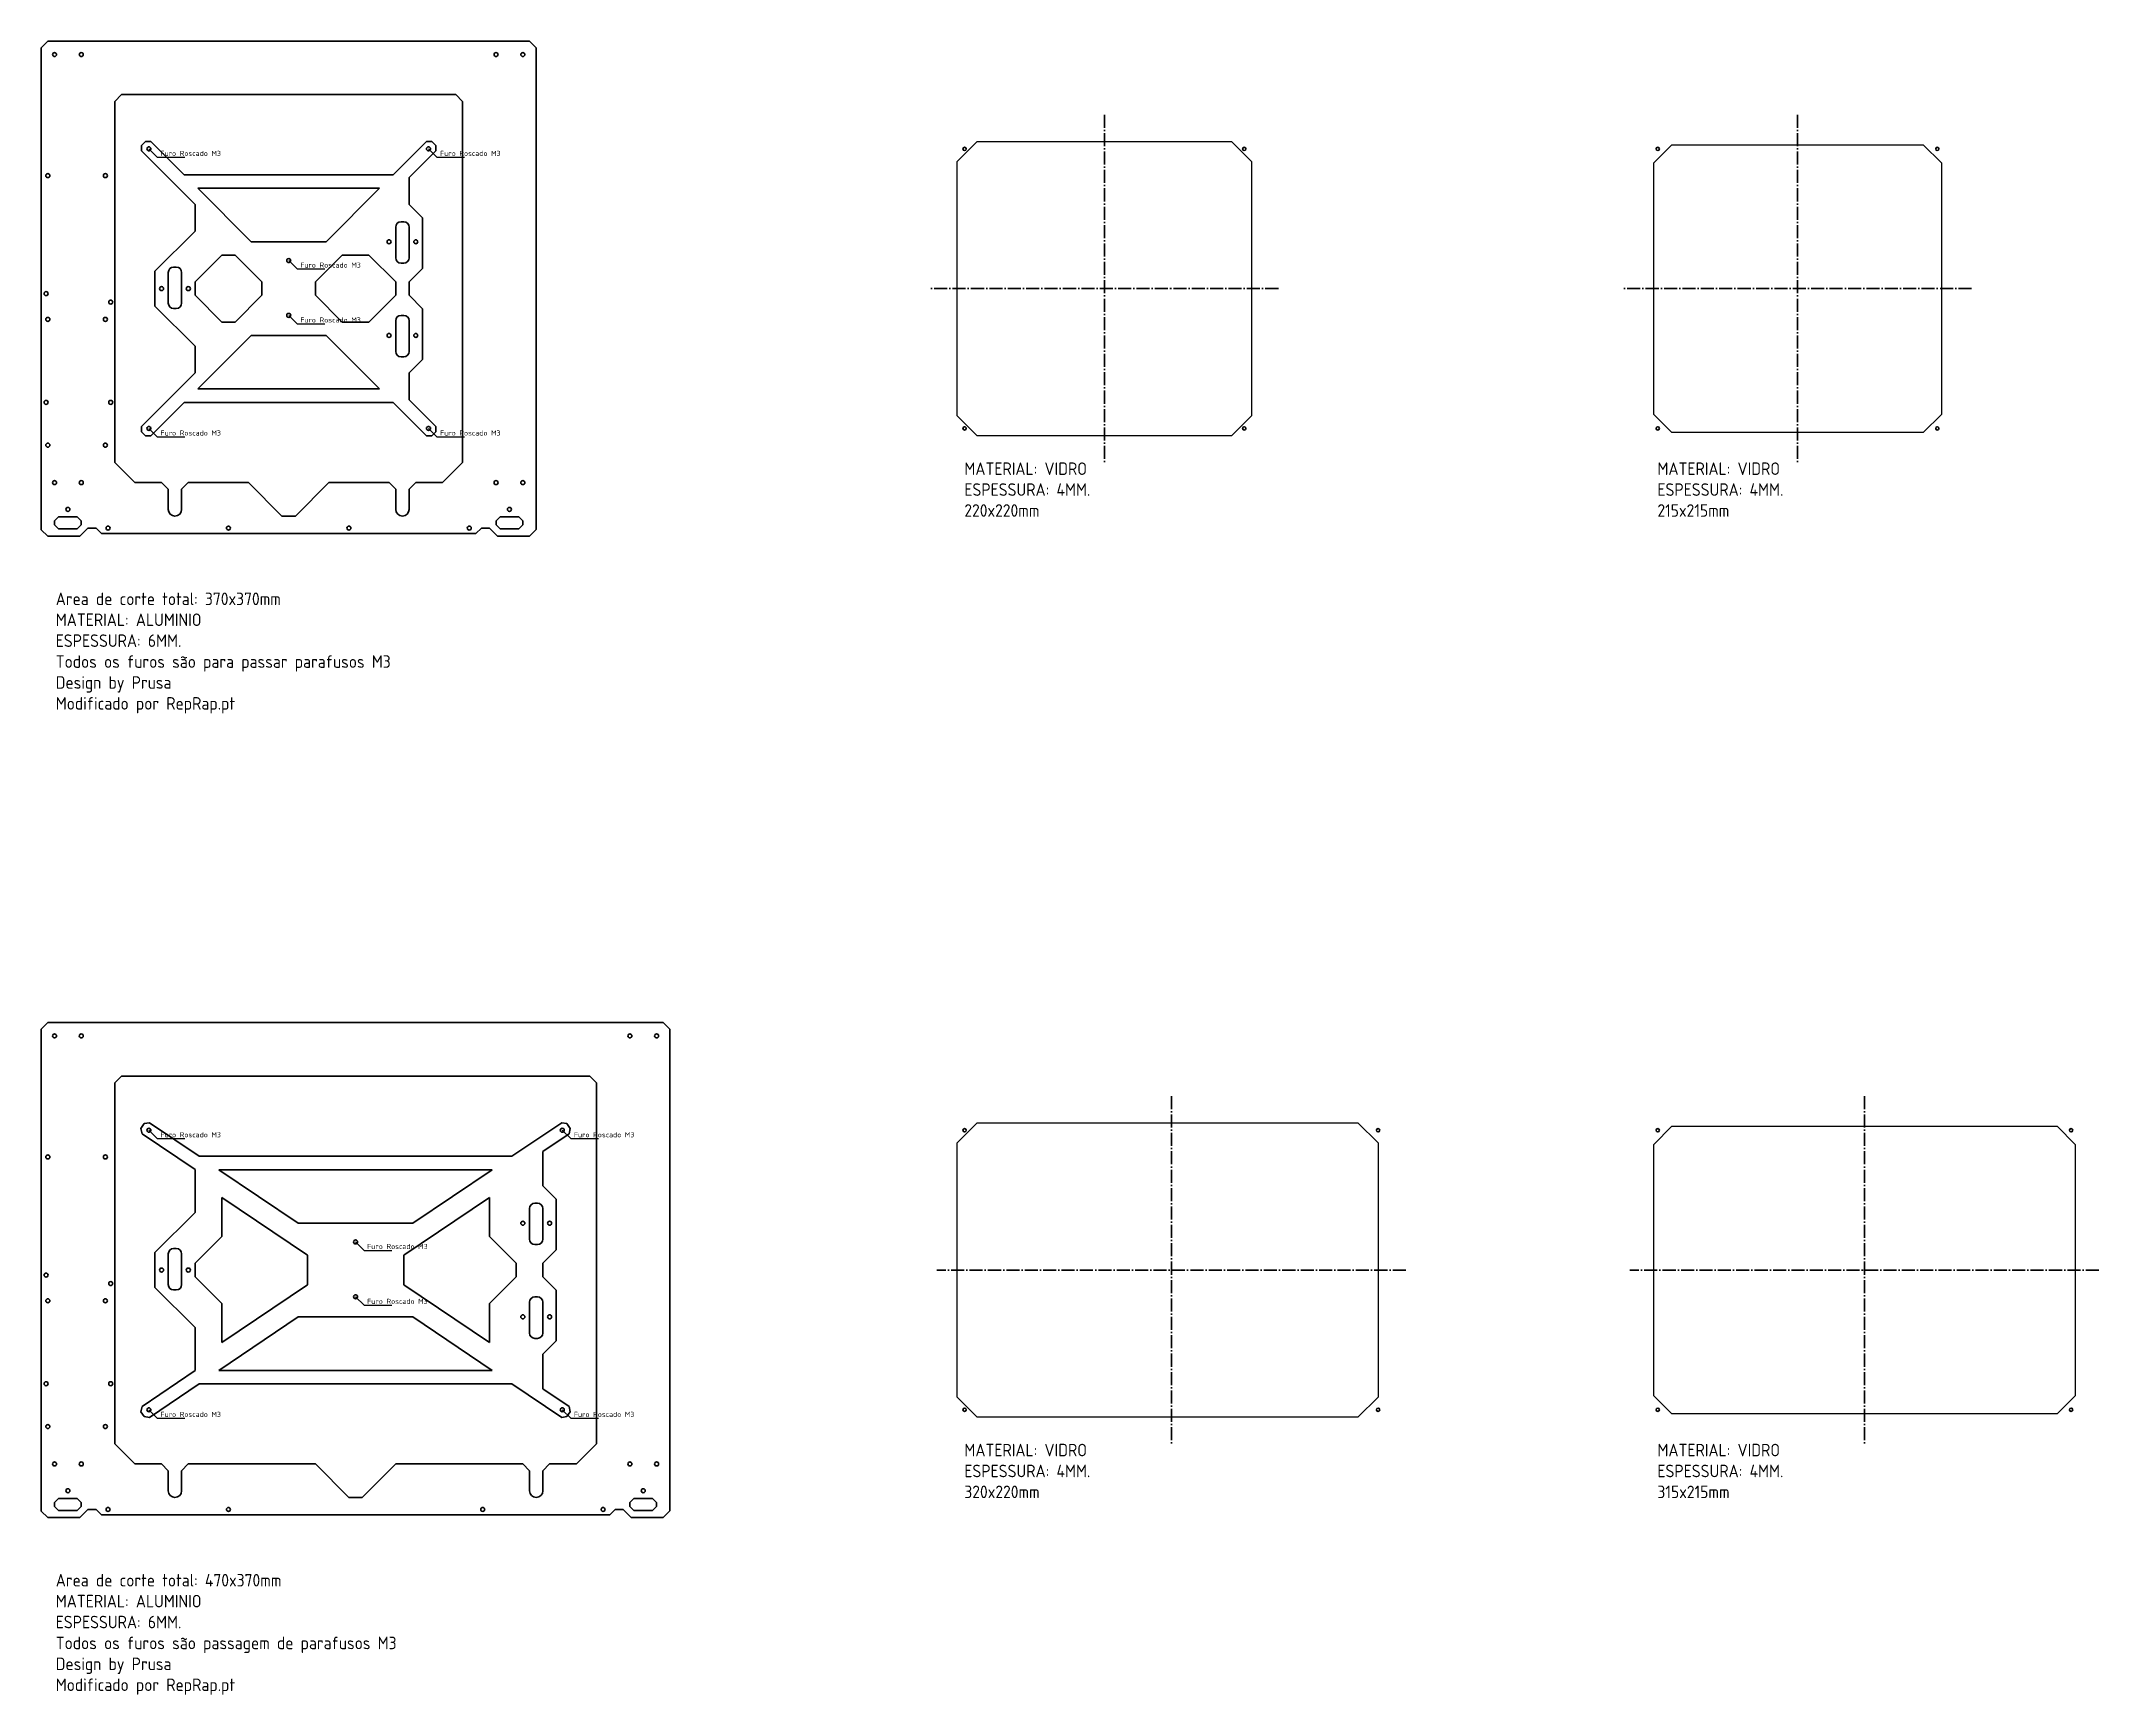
# Model space of a CAD drawing. Header units: millimetres. Extents: x -5 to 1533, y -866 to 370.
import ezdxf

# ---------------------------------------------------------------- set-up
doc = ezdxf.new("R2010")
doc.units = ezdxf.units.MM
doc.linetypes.add('AM_DIN_G_W050', pattern=[13.75, 9.75, -1.5, 1, -1.5])
for name, color, linetype, lineweight in [('AM_0', 4, 'Continuous', 50), ('AM_1', 14, 'Continuous', 50), ('AM_4', 1, 'Continuous', 25)]:
    doc.layers.add(name, color=color, linetype=linetype, lineweight=lineweight)
doc.styles.get("Standard").update_dxf_attribs({"font": 'ISOCP.SHX'})

# ---------------------------------------------------------------- blocks, each defined once
blk = doc.blocks.new('legenda')
at = {"layer": 'AM_4'}
for p, q in [((75.5, -653.1), (81.8, -659.4)), ((81.8, -659.4), (102.5, -659.4))]:
    blk.add_line(p, q, dxfattribs=at)
at = {"layer": 'AM_1', "color": 0}
blk.add_text('Furo Roscado M3', height=3.8, dxfattribs=at).set_placement((84.2, -658.4))

msp = doc.modelspace()

# ---------------------------------------------------------------- linework, layer by layer
at = {"layer": 'AM_0'}
for p, q in [((-5, 365), (0, 370)), ((0, 370), (360, 370)), ((360, 370), (365, 365)), ((-5, 4.8), (-5, 365)), ((365, 365), (365, 5)), ((50, 325), (55, 330)), ((50, 55), (50, 325)), ((55, 330), (305, 330)), ((305, 330), (310, 325)), ((310, 325), (310, 55)), ((73, 295), (70, 292)), ((77, 295), (73, 295)), ((102, 270), (77, 295)), ((283, 295), (258, 270)), ((287, 295), (283, 295)), ((290, 292), (287, 295)), ((70, 292), (70, 288)), ((70, 288), (110, 248)), ((270, 268), (290, 288)), ((290, 288), (290, 292)), ((258, 270), (102, 270)), ((270, 248), (270, 268)), ((110, 248), (110, 228)), ((112, 260), (248, 260)), ((152, 220), (112, 260)), ((248, 260), (208, 220)), ((280, 238), (270, 248)), ((260, 208), (260, 231)), ((264, 235), (266, 235)), ((270, 231), (270, 208)), ((280, 200), (280, 238)), ((110, 228), (80, 198)), ((208, 220), (152, 220)), ((94, 201.1), (96, 201.1)), ((110, 190), (130, 210)), ((130, 210), (140, 210)), ((140, 210), (160, 190)), ((200, 190), (220, 210)), ((220, 210), (240, 210)), ((240, 210), (260, 190)), ((266, 204), (264, 204)), ((270, 190), (280, 200)), ((80, 198), (80, 172)), ((90, 174.1), (90, 197.1)), ((100, 197.1), (100, 174.1)), ((110, 180), (110, 190)), ((160, 190), (160, 180)), ((200, 180), (200, 190)), ((260, 190), (260, 180)), ((270, 180), (270, 190)), ((80, 172), (110, 142)), ((96, 170.1), (94, 170.1)), ((130, 160), (110, 180)), ((160, 180), (140, 160)), ((220, 160), (200, 180)), ((260, 180), (240, 160)), ((280, 170), (270, 180)), ((280, 132), (280, 170)), ((140, 160), (130, 160)), ((240, 160), (220, 160)), ((260, 138), (260, 161)), ((264, 165), (266, 165)), ((270, 161), (270, 138)), ((110, 142), (110, 122)), ((112, 110), (152, 150)), ((152, 150), (208, 150)), ((208, 150), (248, 110)), ((266, 134), (264, 134)), ((270, 122), (280, 132)), ((110, 122), (70, 82)), ((248, 110), (112, 110)), ((270, 102), (270, 122)), ((77, 75), (102, 100)), ((102, 100), (258, 100)), ((258, 100), (283, 75)), ((290, 82), (270, 102)), ((70, 82), (70, 78)), ((70, 78), (73, 75)), ((287, 75), (290, 78)), ((290, 78), (290, 82)), ((73, 75), (77, 75)), ((283, 75), (287, 75)), ((55, 50), (50, 55)), ((50, 55), (65, 40)), ((310, 55), (295, 40)), ((65, 40), (85, 40)), ((90, 35), (85, 40)), ((90, 20), (90, 35)), ((105, 40), (100, 35)), ((100, 35), (100, 20)), ((150, 40), (105, 40)), ((175, 15), (150, 40)), ((210, 40), (185, 15)), ((255, 40), (210, 40)), ((260, 35), (255, 40)), ((260, 20), (260, 35)), ((275, 40), (270, 35)), ((270, 35), (270, 20)), ((295, 40), (275, 40)), ((0, 0), (-5, 4.8)), ((24, 0), (0, 0)), ((8, 14.4), (5, 11.4)), ((5, 11.4), (5, 8.4)), ((8, 5.4), (5, 8.4)), ((22, 14.4), (8, 14.4)), ((22, 5.4), (8, 5.4)), ((25, 11.4), (22, 14.4)), ((22, 5.4), (25, 8.4)), ((30, 6), (24, 0)), ((25, 8.4), (25, 11.4)), ((36, 6), (30, 6)), ((40, 2), (36, 6)), ((320, 2), (40, 2)), ((185, 15), (175, 15)), ((320, 2), (324, 6)), ((324, 6), (330, 6)), ((330, 6), (336, 0)), ((335, 11.4), (338, 14.4)), ((335, 8.4), (335, 11.4)), ((338, 5.4), (335, 8.4)), ((336, 0), (360, 0)), ((338, 14.4), (352, 14.4)), ((338, 5.4), (352, 5.4)), ((360, 0), (340, 0)), ((352, 14.4), (355, 11.4)), ((352, 5.4), (355, 8.4)), ((355, 11.4), (355, 8.4)), ((365, 5), (360, 0)), ((-5, -368.6), (0, -363.6)), ((-5, -728.8), (-5, -368.6)), ((0, -363.6), (460, -363.6)), ((460, -363.6), (465, -368.6)), ((465, -368.6), (465, -728.6)), ((50, -408.6), (55, -403.6)), ((50, -678.6), (50, -408.6)), ((55, -403.6), (405, -403.6)), ((405, -403.6), (410, -408.6)), ((410, -408.6), (410, -678.6)), ((72, -439.2), (69.6, -442.7)), ((69.6, -442.7), (70.4, -446.7)), ((75.9, -438.5), (72, -439.2)), ((113.2, -463.6), (75.9, -438.5)), ((384.1, -438.5), (346.8, -463.6)), ((388, -439.2), (384.1, -438.5)), ((390.4, -442.7), (388, -439.2)), ((389.6, -446.7), (390.4, -442.7)), ((70.4, -446.7), (110, -473.5)), ((370, -459.9), (389.6, -446.7)), ((370, -485.6), (370, -459.9)), ((110, -473.5), (110, -505.6)), ((346.8, -463.6), (113.2, -463.6)), ((127.9, -473.6), (332.1, -473.6)), ((187.1, -513.6), (127.9, -473.6)), ((272.9, -513.6), (332.1, -473.6)), ((380, -495.6), (370, -485.6)), ((110, -505.6), (80, -535.6)), ((194, -537.6), (130, -494.4)), ((130, -494.4), (130, -523.6)), ((266, -537.6), (330, -494.4)), ((330, -494.4), (330, -523.6)), ((360, -525.6), (360, -502.6)), ((364, -498.6), (366, -498.6)), ((370, -502.6), (370, -525.6)), ((380, -533.6), (380, -495.6)), ((272.9, -513.6), (187.1, -513.6)), ((80, -535.6), (80, -561.6)), ((90, -559.5), (90, -536.5)), ((94, -532.5), (96, -532.5)), ((100, -536.5), (100, -559.5)), ((110, -543.6), (130, -523.6)), ((194, -537.6), (194, -559.7)), ((266, -537.6), (266, -559.7)), ((350, -543.6), (330, -523.6)), ((366, -529.6), (364, -529.6)), ((370, -543.6), (380, -533.6)), ((110, -553.6), (110, -543.6)), ((110, -553.6), (130, -573.6)), ((350, -553.6), (330, -573.6)), ((350, -553.6), (350, -543.6)), ((370, -553.6), (370, -543.6)), ((380, -563.6), (370, -553.6)), ((80, -561.6), (110, -591.6)), ((96, -563.5), (94, -563.5)), ((130, -602.9), (194, -559.7)), ((330, -602.9), (266, -559.7)), ((364, -568.7), (366, -568.7)), ((380, -601.6), (380, -563.6)), ((127.9, -623.6), (187.1, -583.6)), ((130, -602.9), (130, -573.6)), ((187.1, -583.6), (272.9, -583.6)), ((332.1, -623.6), (272.9, -583.6)), ((330, -602.9), (330, -573.6)), ((360, -595.7), (360, -572.7)), ((370, -572.7), (370, -595.7)), ((110, -591.6), (110, -623.8)), ((366, -599.7), (364, -599.7)), ((370, -611.6), (380, -601.6)), ((370, -637.4), (370, -611.6)), ((110, -623.8), (70.4, -650.6)), ((332.1, -623.6), (127.9, -623.6)), ((75.9, -658.8), (113.2, -633.6)), ((113.2, -633.6), (346.8, -633.6)), ((346.8, -633.6), (384.1, -658.8)), ((389.6, -650.6), (370, -637.4)), ((70.4, -650.6), (69.6, -654.6)), ((69.6, -654.6), (72, -658.1)), ((72, -658.1), (75.9, -658.8)), ((384.1, -658.8), (388, -658.1)), ((388, -658.1), (390.4, -654.6)), ((390.4, -654.6), (389.6, -650.6)), ((55, -683.6), (50, -678.6)), ((50, -678.6), (65, -693.6)), ((410, -678.6), (395, -693.6)), ((65, -693.6), (85, -693.6)), ((90, -698.6), (85, -693.6)), ((90, -713.6), (90, -698.6)), ((105, -693.6), (100, -698.6)), ((100, -698.6), (100, -713.6)), ((200, -693.6), (105, -693.6)), ((225, -718.6), (200, -693.6)), ((260, -693.6), (235, -718.6)), ((355, -693.6), (260, -693.6)), ((360, -698.6), (355, -693.6)), ((360, -713.6), (360, -698.6)), ((375, -693.6), (370, -698.6)), ((370, -698.6), (370, -713.6)), ((395, -693.6), (375, -693.6)), ((8, -719.3), (5, -722.3)), ((5, -722.3), (5, -725.3)), ((22, -719.3), (8, -719.3)), ((25, -722.3), (22, -719.3)), ((25, -725.3), (25, -722.3)), ((235, -718.6), (225, -718.6)), ((435, -722.3), (438, -719.3)), ((435, -725.3), (435, -722.3)), ((438, -719.3), (452, -719.3)), ((452, -719.3), (455, -722.3)), ((455, -722.3), (455, -725.3)), ((0, -733.6), (-5, -728.8)), ((24, -733.6), (0, -733.6)), ((8, -728.3), (5, -725.3)), ((22, -728.3), (8, -728.3)), ((22, -728.3), (25, -725.3)), ((30, -727.6), (24, -733.6)), ((36, -727.6), (30, -727.6)), ((40, -731.6), (36, -727.6)), ((420, -731.6), (40, -731.6)), ((420, -731.6), (424, -727.6)), ((424, -727.6), (430, -727.6)), ((430, -727.6), (436, -733.6)), ((438, -728.3), (435, -725.3)), ((436, -733.6), (460, -733.6)), ((438, -728.3), (452, -728.3)), ((460, -733.6), (440, -733.6)), ((452, -728.3), (455, -725.3)), ((465, -728.6), (460, -733.6))]:
    msp.add_line(p, q, dxfattribs=at)
at = {"layer": 'AM_0', "linetype": 'AM_DIN_G_W050'}
for p, q in [((789.7, 315), (789.7, 55)), ((1307.7, 315), (1307.7, 55)), ((919.7, 185), (659.7, 185)), ((1437.7, 185), (1177.7, 185)), ((839.7, -418.6), (839.7, -678.6)), ((1357.7, -418.6), (1357.7, -678.6)), ((1014.9, -548.6), (664.5, -548.6)), ((1532.9, -548.6), (1182.5, -548.6))]:
    msp.add_line(p, q, dxfattribs=at)
at = {"layer": 'AM_0'}
for centre, radius in [((5, 360), 1.5), ((25, 360), 1.5), ((335, 360), 1.5), ((355, 360), 1.5), ((75.5, 289.5), 1.5), ((284.5, 289.5), 1.5), ((685.2, 289.5), 1.23), ((894.2, 289.5), 1.23), ((1203.2, 289.5), 1.23), ((1412.2, 289.5), 1.23), ((0, 269.5), 1.5), ((43, 269.5), 1.5), ((255, 220), 1.5), ((275, 220), 1.5), ((180, 206), 1.5), ((85, 185), 1.5), ((105, 185), 1.5), ((-1.3, 181.3), 1.5), ((47, 174.9), 1.5), ((0, 162), 1.5), ((43, 162), 1.5), ((180, 165), 1.5), ((255, 150), 1.5), ((275, 150), 1.5), ((-1.3, 100), 1.5), ((47, 100), 1.5), ((75.5, 80.5), 1.5), ((284.5, 80.5), 1.5), ((685.2, 80.5), 1.23), ((894.2, 80.5), 1.23), ((1203.2, 80.5), 1.23), ((1412.2, 80.5), 1.23), ((0, 68), 1.5), ((43, 68), 1.5), ((5, 40), 1.5), ((25, 40), 1.5), ((335, 40), 1.5), ((355, 40), 1.5), ((15, 20), 1.5), ((345, 20), 1.5), ((45, 6), 1.5), ((135, 6), 1.5), ((225, 6), 1.5), ((315, 6), 1.5), ((5, -373.6), 1.5), ((25, -373.6), 1.5), ((435, -373.6), 1.5), ((455, -373.6), 1.5), ((75.5, -444.1), 1.5), ((384.5, -444.1), 1.5), ((685.2, -444.1), 1.23), ((994.2, -444.1), 1.23), ((1203.2, -444.1), 1.23), ((1512.2, -444.1), 1.23), ((0, -464.1), 1.5), ((43, -464.1), 1.5), ((355, -513.6), 1.5), ((375, -513.6), 1.5), ((230, -527.6), 1.5), ((-1.3, -552.4), 1.5), ((85, -548.6), 1.5), ((105, -548.6), 1.5), ((47, -558.7), 1.5), ((230, -568.6), 1.5), ((0, -571.6), 1.5), ((43, -571.6), 1.5), ((355, -583.6), 1.5), ((375, -583.6), 1.5), ((-1.3, -633.6), 1.5), ((47, -633.6), 1.5), ((75.5, -653.1), 1.5), ((384.5, -653.1), 1.5), ((685.2, -653.1), 1.23), ((994.2, -653.1), 1.23), ((1203.2, -653.1), 1.23), ((1512.2, -653.1), 1.23), ((0, -665.6), 1.5), ((43, -665.6), 1.5), ((5, -693.6), 1.5), ((25, -693.6), 1.5), ((435, -693.6), 1.5), ((455, -693.6), 1.5), ((15, -713.6), 1.5), ((445, -713.6), 1.5), ((45, -727.6), 1.5), ((135, -727.6), 1.5), ((325, -727.6), 1.5), ((415, -727.6), 1.5)]:
    msp.add_circle(centre, radius, dxfattribs=at)
for centre, radius, start, end in [((264, 231), 4, 90, 180), ((266, 231), 4, 0, 90), ((94, 197.1), 4, 90, 180), ((96, 197.1), 4, 0, 90), ((264, 208), 4, 180, 270), ((266, 208), 4, 270, 0), ((94, 174.1), 4, 180, 270), ((96, 174.1), 4, 270, 0), ((264, 161), 4, 90, 180), ((266, 161), 4, 0, 90), ((264, 138), 4, 180, 270), ((266, 138), 4, 270, 0), ((95, 20), 5, 180, 0), ((265, 20), 5, 180, 0), ((364, -502.6), 4, 90, 180), ((366, -502.6), 4, 0, 90), ((94, -536.5), 4, 90, 180), ((96, -536.5), 4, 0, 90), ((364, -525.6), 4, 180, 270), ((366, -525.6), 4, 270, 0), ((94, -559.5), 4, 180, 270), ((96, -559.5), 4, 270, 0), ((364, -572.7), 4, 90, 180), ((366, -572.7), 4, 0, 90), ((364, -595.7), 4, 180, 270), ((366, -595.7), 4, 270, 0), ((95, -713.6), 5, 180, 0), ((365, -713.6), 5, 180, 0)]:
    msp.add_arc(centre, radius, start, end, dxfattribs=at)
at = {"layer": 'AM_4'}
for p, q in [((679.7, -453.6), (694.7, -438.6)), ((694.7, -438.6), (979.2, -438.6)), ((979.2, -438.6), (994.2, -453.6)), ((1200.2, -454.7), (1213.7, -441.1)), ((1213.7, -441.1), (1501.7, -441.1)), ((1501.7, -441.1), (1515.2, -454.7)), ((679.7, -643.6), (679.7, -453.6)), ((994.2, -453.6), (994.2, -643.6)), ((1200.2, -642.6), (1200.2, -454.7)), ((1515.2, -454.7), (1515.2, -642.6)), ((694.7, -658.6), (679.7, -643.6)), ((994.2, -643.6), (979.2, -658.6)), ((1213.7, -656.1), (1200.2, -642.6)), ((1515.2, -642.6), (1501.7, -656.1)), ((979.2, -658.6), (694.7, -658.6)), ((1501.7, -656.1), (1213.7, -656.1))]:
    msp.add_line(p, q, dxfattribs=at)
msp.add_lwpolyline([(679.7, 280), (694.7, 295), (884.7, 295), (899.7, 280), (899.7, 90), (884.7, 75), (694.7, 75), (679.7, 90), (679.7, 280)], dxfattribs=at)
msp.add_lwpolyline([(1200.2, 279), (1213.7, 292.5), (1401.7, 292.5), (1415.2, 279), (1415.2, 91), (1401.7, 77.5), (1213.7, 77.5), (1200.2, 91)], close=True, dxfattribs=at)

# ---------------------------------------------------------------- block references
at = {"layer": 'AM_1', "color": 0}
for p in [(0, 942.6), (209, 942.6), (104.5, 859.1), (104.5, 818.1), (0, 733.6), (209, 733.6), (0, 209), (309, 209), (154.5, 125.5), (154.5, 84.5), (0, 0), (309, 0)]:
    msp.add_blockref('legenda', p, dxfattribs=at)

# ---------------------------------------------------------------- texts
at = {"color": 4, "char_height": 9.375, "width": 282.14, "attachment_point": 1}
for s, insert in [('{Area de corte total: 370x370mm \\PMATERIAL: ALUMINIO\\PESPESSURA: 6MM.\\PTodos os furos são para passar parafusos M3\\PDesign by Prusa\\PModificado por RepRap.pt}', (5.9, -42.2)), ('{Area de corte total: 470x370mm \\PMATERIAL: ALUMINIO\\PESPESSURA: 6MM.\\PTodos os furos são passagem de parafusos M3 \\PDesign by Prusa\\PModificado por RepRap.pt}', (5.9, -775.8))]:
    msp.add_mtext(s, dxfattribs=dict(at, insert=insert))
at = {"layer": 'AM_4', "char_height": 9.375, "width": 160.302, "attachment_point": 1}
for s, insert in [('{MATERIAL: VIDRO\\PESPESSURA: 4MM.\\P220x220mm}', (685, 55.1)), ('{MATERIAL: VIDRO\\PESPESSURA: 4MM.\\P215x215mm}', (1203, 55.1)), ('{MATERIAL: VIDRO\\PESPESSURA: 4MM.\\P320x220mm}', (685, -678.5)), ('{MATERIAL: VIDRO\\PESPESSURA: 4MM.\\P315x215mm}', (1203, -678.5))]:
    msp.add_mtext(s, dxfattribs=dict(at, insert=insert))

doc.saveas('drawing.dxf')
